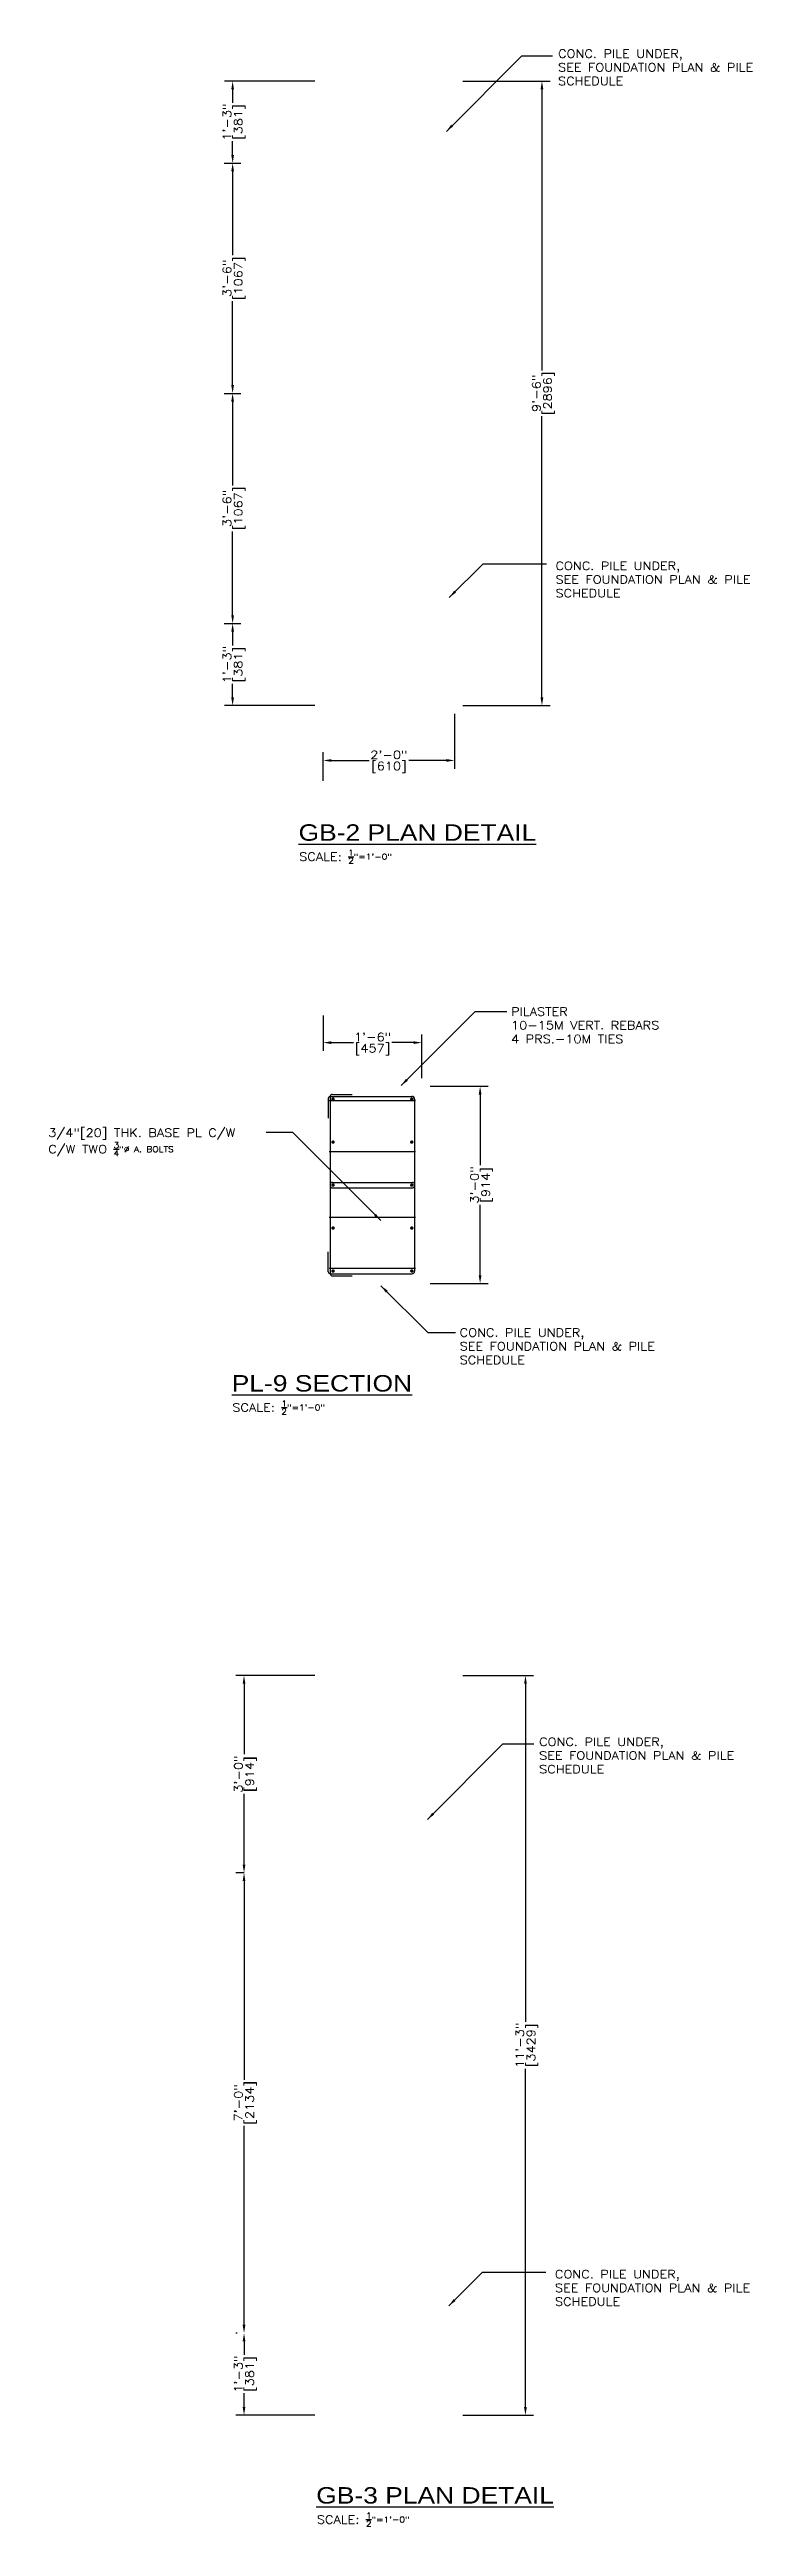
# Model space of a CAD drawing. Header units: inches. Extents: x -229 to 9761, y -1201 to 3580.
# Drawn here: x 288 to 416.3, y -713.1 to -261.1 of the extents above; entities that cross this region are included whole.
import ezdxf

# ---------------------------------------------------------------- set-up
doc = ezdxf.new("R2010")
doc.units = ezdxf.units.IN
doc.header["$MEASUREMENT"] = 0
doc.layers.get('DEFPOINTS').update_dxf_attribs({"linetype": 'CONTINUOUS'})
for name, color, linetype in [('Foundation_Details_Reinf', 131, 'CONTINUOUS'), ('Structural_Section_Dim', 5, 'CONTINUOUS'), ('Structural_Section_Text', 5, 'CONTINUOUS')]:
    doc.layers.add(name, color=color, linetype=linetype)
doc.styles.add('ROMANS-115', font='romans.shx', dxfattribs={"width": 1.15})
doc.styles.add('SANS-115', font='sanss___.ttf', dxfattribs={"width": 1.15})
doc.dimstyles.new('112-ROMANS-115-MS', dxfattribs={"dimscale": 0, "dimtxt": 1.5, "dimasz": 1.5, "dimexe": 1.5, "dimexo": 1.5, "dimgap": 0.125, "dimtad": 0, "dimdec": 4, "dimzin": 1, "dimdsep": 46, "dimlunit": 4, "dimtxsty": 'ROMANS-115', "dimcen": 0.125, "dimclrd": 256, "dimclre": 256, "dimclrt": 256, "dimadec": 0, "dimazin": 0, "dimtfac": 1, "dimtdec": 4, "dimtofl": 0, "dimtmove": 0, "dimatfit": 0, "dimfxl": 1, "dimtfillclr": 256, "dimfrac": 2, "dimtolj": 1, "dimtzin": 0, "dimarcsym": 0})
doc.dimstyles.new('12-ROMANS-115-PS', dxfattribs={"dimscale": 0, "dimtxt": 0.0625, "dimasz": 0.0625, "dimexe": 0.0625, "dimexo": 0.03125, "dimgap": 0.03125, "dimtad": 1, "dimdec": 3, "dimlfac": 24, "dimzin": 1, "dimdsep": 46, "dimlunit": 4, "dimtxsty": 'ROMANS-115', "dimcen": 0.125, "dimclrd": 256, "dimclre": 256, "dimclrt": 256, "dimadec": 0, "dimazin": 0, "dimtfac": 1, "dimtdec": 3, "dimtofl": 0, "dimtmove": 0, "dimatfit": 0, "dimfxl": 1, "dimfrac": 2, "dimtolj": 1, "dimtzin": 0, "dimarcsym": 0})

msp = doc.modelspace()

# ---------------------------------------------------------------- texts
at = {"layer": 'Structural_Section_Dim', "attachment_point": 1, "style": 'ROMANS-115'}
for insert, char_height in [((380.814811, -261.06392), 1.50000005), ((380.339862, -354.534862), 1.50000005), ((362.846764, -494.473091), 1.5), ((377.354817, -569.159678), 1.5), ((380.247041, -666.324599), 1.5)]:
    msp.add_mtext('\\A1;CONC. PILE UNDER,\\PSEE FOUNDATION PLAN & PILE\\PSCHEDULE', dxfattribs=dict(at, insert=insert, char_height=char_height))
at = {"layer": 'Structural_Section_Dim', "ltscale": 15, "insert": (287.764163, -457.999117), "char_height": 1.5, "attachment_point": 1, "style": 'ROMANS-115'}
msp.add_mtext('\\A1;3/4"[20] THK. BASE PL C/W \\PC/W TWO \\H0.7x;\\S3/4;"%%C A. BOLTS', dxfattribs=at)
at = {"layer": 'Structural_Section_Text', "style": 'SANS-115', "width": 1.15}
for s, height, p in [('%%UGB-2 PLAN DETAIL', 3.00000009, (333.442606, -405.462463)), ('%%UPL-9 SECTION', 3, (321.23922, -505.98379)), ('%%UGB-3 PLAN DETAIL', 3, (336.675603, -708.939539))]:
    msp.add_text(s, height=height, dxfattribs=at).set_placement(p)
at = {"layer": 'Structural_Section_Text', "attachment_point": 1, "style": 'ROMANS-115'}
for s, insert, char_height in [('\\A1;SCALE: \\H0.7x;\\S1/2;"=1\'-0"', (333.557784, -407.115894), 1.50000005), ('PILASTER\\P10-15M VERT. REBARS\\P4 PRS.-10M TIES', (372.237317, -435.887412), 1.5), ('\\A1;SCALE: \\H0.7x;\\S1/2;"=1\'-0"', (321.354399, -507.637221), 1.5), ('\\A1;SCALE: \\H0.7x;\\S1/2;"=1\'-0"', (336.790782, -710.592971), 1.5)]:
    msp.add_mtext(s, dxfattribs=dict(at, insert=insert, char_height=char_height))

# ---------------------------------------------------------------- blocks, each defined once
blk = doc.blocks.new('*D90')
at = {"layer": 'DEFPOINTS', "color": 0, "ltscale": 2}
for p in [(318.36, -281.81), (318.36, -323.81), (321.41, -323.81)]:
    blk.add_point(p, dxfattribs=at)
at = {"layer": 'Structural_Section_Dim', "lineweight": -2, "ltscale": 2}
for p, q in [((319.86, -281.81), (322.91, -281.81)), ((321.41, -283.31), (321.41, -298.62)), ((321.41, -322.31), (321.41, -307)), ((319.86, -323.81), (322.91, -323.81))]:
    blk.add_line(p, q, dxfattribs=at)
at = {"layer": 'Structural_Section_Dim', "ltscale": 2}
for points in [[(321.16, -283.31), (321.66, -283.31), (321.41, -281.81)], [(321.16, -322.31), (321.66, -322.31), (321.41, -323.81)]]:
    blk.add_solid(points, dxfattribs=at)
at = {"layer": 'Structural_Section_Dim', "ltscale": 2, "char_height": 1.5, "attachment_point": 5, "rotation": 90, "style": 'ROMANS-115'}
for s, insert in [('\\A1;3\'-6"', (320.39, -302.81)), ('\\A1;[1067]', (322.68, -302.81))]:
    blk.add_mtext(s, dxfattribs=dict(at, insert=insert))
blk = doc.blocks.new('*D91')
at = {"layer": 'DEFPOINTS', "color": 0, "ltscale": 2}
for p in [(318.36, -323.81), (318.36, -365.81), (321.41, -365.81)]:
    blk.add_point(p, dxfattribs=at)
at = {"layer": 'Structural_Section_Dim', "lineweight": -2, "ltscale": 2}
for p, q in [((319.86, -323.81), (322.91, -323.81)), ((321.41, -325.31), (321.41, -340.62)), ((321.41, -364.31), (321.41, -349)), ((319.86, -365.81), (322.91, -365.81))]:
    blk.add_line(p, q, dxfattribs=at)
at = {"layer": 'Structural_Section_Dim', "ltscale": 2}
for points in [[(321.16, -325.31), (321.66, -325.31), (321.41, -323.81)], [(321.16, -364.31), (321.66, -364.31), (321.41, -365.81)]]:
    blk.add_solid(points, dxfattribs=at)
at = {"layer": 'Structural_Section_Dim', "ltscale": 2, "char_height": 1.5, "attachment_point": 5, "rotation": 90, "style": 'ROMANS-115'}
for s, insert in [('\\A1;3\'-6"', (320.39, -344.81)), ('\\A1;[1067]', (322.68, -344.81))]:
    blk.add_mtext(s, dxfattribs=dict(at, insert=insert))
blk = doc.blocks.new('*D92')
at = {"layer": 'DEFPOINTS', "color": 0, "ltscale": 2}
for p in [(321.41, -266.81), (337.93, -266.81), (321.41, -281.81)]:
    blk.add_point(p, dxfattribs=at)
at = {"layer": 'Structural_Section_Dim', "lineweight": -2, "ltscale": 2}
for p, q in [((336.43, -266.81), (319.91, -266.81)), ((321.41, -268.31), (321.41, -270.82)), ((321.41, -280.31), (321.41, -277.8))]:
    blk.add_line(p, q, dxfattribs=at)
at = {"layer": 'Structural_Section_Dim', "ltscale": 2}
for points in [[(321.16, -268.31), (321.66, -268.31), (321.41, -266.81)], [(321.16, -280.31), (321.66, -280.31), (321.41, -281.81)]]:
    blk.add_solid(points, dxfattribs=at)
at = {"layer": 'Structural_Section_Dim', "ltscale": 2, "char_height": 1.5, "attachment_point": 5, "rotation": 90, "style": 'ROMANS-115'}
for s, insert in [('\\A1;1\'-3"', (320.39, -274.31)), ('\\A1;[381]', (322.68, -274.31))]:
    blk.add_mtext(s, dxfattribs=dict(at, insert=insert))
blk = doc.blocks.new('*D93')
at = {"layer": 'DEFPOINTS', "color": 0, "ltscale": 2}
for p in [(321.41, -365.81), (321.41, -380.81), (337.93, -380.81)]:
    blk.add_point(p, dxfattribs=at)
at = {"layer": 'Structural_Section_Dim', "lineweight": -2, "ltscale": 2}
for p, q in [((321.41, -367.31), (321.41, -369.82)), ((321.41, -379.31), (321.41, -376.8)), ((336.43, -380.81), (319.91, -380.81))]:
    blk.add_line(p, q, dxfattribs=at)
at = {"layer": 'Structural_Section_Dim', "ltscale": 2}
for points in [[(321.16, -367.31), (321.66, -367.31), (321.41, -365.81)], [(321.16, -379.31), (321.66, -379.31), (321.41, -380.81)]]:
    blk.add_solid(points, dxfattribs=at)
at = {"layer": 'Structural_Section_Dim', "ltscale": 2, "char_height": 1.5, "attachment_point": 5, "rotation": 90, "style": 'ROMANS-115'}
for s, insert in [('\\A1;1\'-3"', (320.39, -373.31)), ('\\A1;[381]', (322.68, -373.31))]:
    blk.add_mtext(s, dxfattribs=dict(at, insert=insert))
blk = doc.blocks.new('*D94')
at = {"layer": 'DEFPOINTS', "color": 0, "ltscale": 2}
for p in [(361.93, -380.81), (361.93, -390.81), (337.93, -396.03)]:
    blk.add_point(p, dxfattribs=at)
at = {"layer": 'Structural_Section_Dim', "lineweight": -2, "ltscale": 2}
for p, q in [((361.93, -382.31), (361.93, -392.31)), ((337.93, -394.53), (337.93, -389.31)), ((339.43, -390.81), (346.31, -390.81)), ((360.43, -390.81), (353.55, -390.81))]:
    blk.add_line(p, q, dxfattribs=at)
at = {"layer": 'Structural_Section_Dim', "ltscale": 2}
for points in [[(339.43, -390.56), (339.43, -391.06), (337.93, -390.81)], [(360.43, -390.56), (360.43, -391.06), (361.93, -390.81)]]:
    blk.add_solid(points, dxfattribs=at)
at = {"layer": 'Structural_Section_Dim', "ltscale": 2, "char_height": 1.5, "attachment_point": 5, "style": 'ROMANS-115'}
for s, insert in [('\\A1;2\'-0"', (349.93, -389.79)), ('\\A1;[610]', (349.93, -392.08))]:
    blk.add_mtext(s, dxfattribs=dict(at, insert=insert))
blk = doc.blocks.new('*D95')
at = {"layer": 'DEFPOINTS', "color": 0, "ltscale": 2}
for p in [(361.93, -266.81), (361.93, -380.81), (377.87, -380.81)]:
    blk.add_point(p, dxfattribs=at)
at = {"layer": 'Structural_Section_Dim', "lineweight": -2, "ltscale": 2}
for p, q in [((363.43, -266.81), (379.37, -266.81)), ((377.87, -268.31), (377.87, -319.62)), ((377.87, -379.31), (377.87, -328)), ((363.43, -380.81), (379.37, -380.81))]:
    blk.add_line(p, q, dxfattribs=at)
at = {"layer": 'Structural_Section_Dim', "ltscale": 2}
for points in [[(377.62, -268.31), (378.12, -268.31), (377.87, -266.81)], [(377.62, -379.31), (378.12, -379.31), (377.87, -380.81)]]:
    blk.add_solid(points, dxfattribs=at)
at = {"layer": 'Structural_Section_Dim', "ltscale": 2, "char_height": 1.5, "attachment_point": 5, "rotation": 90, "style": 'ROMANS-115'}
for s, insert in [('\\A1;9\'-6"', (376.86, -323.81)), ('\\A1;[2896]', (379.14, -323.81))]:
    blk.add_mtext(s, dxfattribs=dict(at, insert=insert))
blk = doc.blocks.new('*D96')
at = {"layer": 'DEFPOINTS', "color": 0, "ltscale": 2}
for p in [(337.95, -435.84), (355.95, -442.31), (355.95, -450.28)]:
    blk.add_point(p, dxfattribs=at)
at = {"layer": 'Structural_Section_Dim', "lineweight": -2, "ltscale": 2}
for p, q in [((337.95, -437.34), (337.95, -443.81)), ((339.45, -442.31), (343.46, -442.31)), ((354.45, -442.31), (350.45, -442.31)), ((355.95, -448.78), (355.95, -440.81))]:
    blk.add_line(p, q, dxfattribs=at)
at = {"layer": 'Structural_Section_Dim', "ltscale": 2}
for points in [[(339.45, -442.06), (339.45, -442.56), (337.95, -442.31)], [(354.45, -442.06), (354.45, -442.56), (355.95, -442.31)]]:
    blk.add_solid(points, dxfattribs=at)
at = {"layer": 'Structural_Section_Dim', "ltscale": 2, "char_height": 1.5, "attachment_point": 5, "style": 'ROMANS-115'}
for s, insert in [('\\A1;1\'-6"', (346.95, -441.29)), ('\\A1;[457]', (346.95, -443.58))]:
    blk.add_mtext(s, dxfattribs=dict(at, insert=insert))
blk = doc.blocks.new('*D97')
at = {"layer": 'DEFPOINTS', "color": 0, "ltscale": 2}
for p in [(355.95, -450.28), (355.95, -486.28), (366.58, -486.28)]:
    blk.add_point(p, dxfattribs=at)
at = {"layer": 'Structural_Section_Dim', "lineweight": -2, "ltscale": 2}
for p, q in [((357.45, -450.28), (368.08, -450.28)), ((366.58, -451.78), (366.58, -464.66)), ((366.58, -484.78), (366.58, -471.89)), ((357.45, -486.28), (368.08, -486.28))]:
    blk.add_line(p, q, dxfattribs=at)
at = {"layer": 'Structural_Section_Dim', "ltscale": 2}
for points in [[(366.33, -451.78), (366.83, -451.78), (366.58, -450.28)], [(366.33, -484.78), (366.83, -484.78), (366.58, -486.28)]]:
    blk.add_solid(points, dxfattribs=at)
at = {"layer": 'Structural_Section_Dim', "ltscale": 2, "char_height": 1.5, "attachment_point": 5, "rotation": 90, "style": 'ROMANS-115'}
for s, insert in [('\\A1;3\'-0"', (365.56, -468.28)), ('\\A1;[914]', (367.85, -468.28))]:
    blk.add_mtext(s, dxfattribs=dict(at, insert=insert))
blk = doc.blocks.new('*D121')
at = {"layer": 'DEFPOINTS', "color": 0, "ltscale": 2}
for p in [(361.93, -557.81), (361.93, -692.81), (374.86, -692.81)]:
    blk.add_point(p, dxfattribs=at)
at = {"layer": 'Structural_Section_Dim', "lineweight": -2, "ltscale": 2}
for p, q in [((363.43, -557.81), (376.36, -557.81)), ((374.86, -559.31), (374.86, -620.99)), ((374.86, -691.31), (374.86, -629.62)), ((363.43, -692.81), (376.36, -692.81))]:
    blk.add_line(p, q, dxfattribs=at)
at = {"layer": 'Structural_Section_Dim', "ltscale": 2}
for points in [[(374.61, -559.31), (375.11, -559.31), (374.86, -557.81)], [(374.61, -691.31), (375.11, -691.31), (374.86, -692.81)]]:
    blk.add_solid(points, dxfattribs=at)
at = {"layer": 'Structural_Section_Dim', "ltscale": 2, "char_height": 1.5, "attachment_point": 5, "rotation": 90, "style": 'ROMANS-115'}
for s, insert in [('\\A1;11\'-3"', (373.84, -625.31)), ('\\A1;[3429]', (376.13, -625.31))]:
    blk.add_mtext(s, dxfattribs=dict(at, insert=insert))
blk = doc.blocks.new('*D122')
at = {"layer": 'DEFPOINTS', "color": 0, "ltscale": 2}
for p in [(323.49, -557.81), (337.93, -557.81), (325.01, -593.81)]:
    blk.add_point(p, dxfattribs=at)
at = {"layer": 'Structural_Section_Dim', "lineweight": -2, "ltscale": 2}
for p, q in [((336.43, -557.81), (321.99, -557.81)), ((323.49, -559.31), (323.49, -572.19)), ((323.49, -592.31), (323.49, -579.42)), ((323.51, -593.81), (321.99, -593.81))]:
    blk.add_line(p, q, dxfattribs=at)
at = {"layer": 'Structural_Section_Dim', "ltscale": 2}
for points in [[(323.24, -559.31), (323.74, -559.31), (323.49, -557.81)], [(323.24, -592.31), (323.74, -592.31), (323.49, -593.81)]]:
    blk.add_solid(points, dxfattribs=at)
at = {"layer": 'Structural_Section_Dim', "ltscale": 2, "char_height": 1.5, "attachment_point": 5, "rotation": 90, "style": 'ROMANS-115'}
for s, insert in [('\\A1;3\'-0"', (322.47, -575.81)), ('\\A1;[914]', (324.76, -575.81))]:
    blk.add_mtext(s, dxfattribs=dict(at, insert=insert))
blk = doc.blocks.new('*D123')
at = {"layer": 'DEFPOINTS', "color": 0, "ltscale": 2}
for p in [(323.76, -677.81), (323.49, -692.81), (337.93, -692.81)]:
    blk.add_point(p, dxfattribs=at)
at = {"layer": 'Structural_Section_Dim', "lineweight": -2, "ltscale": 2}
for p, q in [((322.26, -677.81), (321.99, -677.81)), ((323.49, -679.31), (323.49, -681.82)), ((323.49, -691.31), (323.49, -688.8)), ((336.43, -692.81), (321.99, -692.81))]:
    blk.add_line(p, q, dxfattribs=at)
at = {"layer": 'Structural_Section_Dim', "ltscale": 2}
for points in [[(323.24, -679.31), (323.74, -679.31), (323.49, -677.81)], [(323.24, -691.31), (323.74, -691.31), (323.49, -692.81)]]:
    blk.add_solid(points, dxfattribs=at)
at = {"layer": 'Structural_Section_Dim', "ltscale": 2, "char_height": 1.5, "attachment_point": 5, "rotation": 90, "style": 'ROMANS-115'}
for s, insert in [('\\A1;1\'-3"', (322.47, -685.31)), ('\\A1;[381]', (324.76, -685.31))]:
    blk.add_mtext(s, dxfattribs=dict(at, insert=insert))
blk = doc.blocks.new('*D124')
at = {"layer": 'DEFPOINTS', "color": 0, "ltscale": 2}
for p in [(323.49, -593.81), (323.49, -677.81), (323.49, -677.81)]:
    blk.add_point(p, dxfattribs=at)
at = {"layer": 'Structural_Section_Dim', "lineweight": -2, "ltscale": 2}
for p, q in [((323.49, -595.31), (323.49, -631.62)), ((323.49, -676.31), (323.49, -640))]:
    blk.add_line(p, q, dxfattribs=at)
at = {"layer": 'Structural_Section_Dim', "ltscale": 2}
for points in [[(323.24, -595.31), (323.74, -595.31), (323.49, -593.81)], [(323.24, -676.31), (323.74, -676.31), (323.49, -677.81)]]:
    blk.add_solid(points, dxfattribs=at)
at = {"layer": 'Structural_Section_Dim', "ltscale": 2, "char_height": 1.5, "attachment_point": 5, "rotation": 90, "style": 'ROMANS-115'}
for s, insert in [('\\A1;7\'-0"', (322.47, -635.81)), ('\\A1;[2134]', (324.76, -635.81))]:
    blk.add_mtext(s, dxfattribs=dict(at, insert=insert))

# ---------------------------------------------------------------- dimensions: what is measured, and where the dimension line sits
at = {"layer": 'Structural_Section_Dim'}
for base, p1, p2, picture, middle in [((321.407905, -266.808449), (321.407905, -281.808449), (337.929376, -266.808449), '*D92', (321.407905, -274.308449)), ((377.874762, -380.808452), (361.929377, -266.808449), (361.929377, -380.808452), '*D95', (377.874762, -323.808451)), ((321.407905, -323.808451), (318.362848, -281.808449), (318.362848, -323.808451), '*D90', (321.407905, -302.80845)), ((321.407905, -365.808452), (318.362848, -323.808451), (318.362848, -365.808452), '*D91', (321.407905, -344.808451)), ((321.407905, -380.808452), (321.407905, -365.808452), (337.929376, -380.808452), '*D93', (321.407905, -373.308452)), ((366.581065, -486.277319), (355.95267, -450.277319), (355.95267, -486.277319), '*D97', (366.581065, -468.277319)), ((323.492732, -557.808453), (325.013908, -593.808453), (337.929376, -557.808453), '*D122', (323.492732, -575.808453)), ((374.857393, -692.808452), (361.929376, -557.808453), (361.929376, -692.808452), '*D121', (374.857393, -625.308453)), ((323.492732, -677.808452), (323.492732, -593.808453), (323.492732, -677.808452), '*D124', (323.492732, -635.808453)), ((323.492732, -692.808452), (323.75628, -677.808452), (337.929376, -692.808452), '*D123', (323.492732, -685.308452))]:
    dim = msp.add_linear_dim(base=base, p1=p1, p2=p2, angle=90, dimstyle='112-ROMANS-115-MS', override={"dimscale": 1, "dimpost": '\\X'}, dxfattribs=at)
    dim.commit()
    dim.dimension.update_dxf_attribs({"geometry": picture, "text_midpoint": middle})
for base, p1, p2, picture, middle in [((361.929377, -390.807577), (337.929376, -396.025742), (361.929377, -380.808452), '*D94', (349.929377, -390.807577)), ((355.95267, -442.309821), (337.95267, -435.836422), (355.95267, -450.277319), '*D96', (346.95267, -442.309821))]:
    dim = msp.add_linear_dim(base=base, p1=p1, p2=p2, dimstyle='112-ROMANS-115-MS', override={"dimscale": 1, "dimpost": '\\X'}, dxfattribs=at)
    dim.commit()
    dim.dimension.update_dxf_attribs({"geometry": picture, "text_midpoint": middle})

# ---------------------------------------------------------------- linework, layer by layer
at = {"layer": 'Foundation_Details_Reinf'}
for p, q in [((339.616876, -451.745952), (343.241876, -451.745952)), ((338.866876, -452.495952), (338.866876, -456.120952)), ((339.054376, -452.882794), (354.804376, -452.882794)), ((339.241876, -452.120952), (354.116876, -452.120952)), ((339.241876, -452.120952), (339.241876, -468.433452)), ((354.616876, -452.620952), (354.616876, -468.433452)), ((339.054376, -462.183452), (354.804376, -462.183452)), ((339.241876, -468.183452), (339.241876, -484.495952)), ((339.616876, -467.808452), (354.241876, -467.808452)), ((339.616876, -468.808452), (354.241876, -468.808452)), ((354.616876, -468.183452), (354.616876, -483.995952)), ((339.054376, -474.183452), (354.804376, -474.183452)), ((338.866876, -484.120952), (338.866876, -480.495952)), ((339.054376, -483.484111), (354.804376, -483.484111)), ((339.241876, -484.495952), (354.116876, -484.495952)), ((339.616876, -484.870952), (343.241876, -484.870952))]:
    msp.add_line(p, q, dxfattribs=at)
at = {"layer": 'Foundation_Details_Reinf', "const_width": 0.3125}
for points in [[(339.741876, -452.464702, 1), (339.741876, -452.777202, 1)], [(354.116876, -452.464702, -1), (354.116876, -452.777202, -1)], [(339.741876, -460.620952, -1), (339.741876, -460.308452, -1)], [(354.116876, -460.308452, -1), (354.116876, -460.620952, -1)], [(339.741876, -468.464702, -1), (339.741876, -468.152202, -1)], [(354.116876, -468.152202, -1), (354.116876, -468.464702, -1)], [(339.741876, -475.995952, 1), (339.741876, -476.308452, 1)], [(354.116876, -476.308452, 1), (354.116876, -475.995952, 1)], [(339.741876, -484.152202, -1), (339.741876, -483.839702, -1)], [(354.116876, -484.152202, 1), (354.116876, -483.839702, 1)]]:
    msp.add_lwpolyline(points, format="xyb", close=True, dxfattribs=at)
at = {"layer": 'Foundation_Details_Reinf'}
for centre, radius, start, end in [((339.616876, -452.120952), 0.375, 90, 180), ((339.241876, -452.495952), 0.375, 90, 180), ((354.116876, -452.620952), 0.5, 0, 90), ((339.616876, -468.183452), 0.375, 90, 180), ((339.616876, -468.433452), 0.375, 180, 270), ((354.241876, -468.183452), 0.375, 0, 90), ((354.241876, -468.433452), 0.375, 270, 0), ((339.241876, -484.120952), 0.375, 180, 270), ((339.616876, -484.495952), 0.375, 180, 270), ((354.116876, -483.995952), 0.5, 270, 0)]:
    msp.add_arc(centre, radius, start, end, dxfattribs=at)

msp.set_redraw_order([(e.dxf.handle, doc.entitydb.next_handle()) for e in msp.query("TEXT MTEXT ATTDEF DIMENSION ARC_DIMENSION")])  # texts and dimensions are drawn at this point

# ---------------------------------------------------------------- leaders
at = {"layer": 'Structural_Section_Dim'}
for points, override in [([(360.425481, -275.991938), (374.21797, -262.199448), (379.824938, -262.199448)], {"dimscale": 24.000001, "dimtad": 0, "dimlfac": 0.041667}), ([(360.953204, -361.067647), (367.120793, -354.900058), (378.687983, -354.900058)], {"dimscale": 24.000001, "dimtad": 0, "dimlfac": 0.041667}), ([(356.965487, -584.087695), (370.757976, -570.295206), (376.364944, -570.295206)], {"dimscale": 24, "dimtad": 0, "dimlfac": 0.041667}), ([(360.860384, -672.857385), (367.027972, -666.689796), (378.595162, -666.689796)], {"dimscale": 24, "dimtad": 0, "dimlfac": 0.041667})]:
    msp.add_leader(points, dimstyle='12-ROMANS-115-PS', override=override, dxfattribs=at)
at = {"layer": 'Structural_Section_Dim', "ltscale": 15}
msp.add_leader([(348.45267, -474.777319), (332.370423, -458.695071), (327.525036, -458.695071)], dimstyle='12-ROMANS-115-PS', override={"dimscale": 24, "dimtad": 0, "dimlfac": 0.041667}, dxfattribs=at)
at = {"layer": 'Structural_Section_Dim', "annotation_type": 0, "has_hookline": 1, "hookline_direction": 0, "text_width": 40.825}
msp.add_leader([(348.483193, -486.684307), (357.021977, -495.223091), (362.096764, -495.223091)], dimstyle='12-ROMANS-115-PS', override={"dimscale": 24, "dimtad": 0, "dimlfac": 0.041667}, dxfattribs=at)
at = {"layer": 'Structural_Section_Text', "annotation_type": 0, "has_hookline": 1, "hookline_direction": 0, "text_width": 30.146429}
msp.add_leader([(352.151339, -450.161203), (365.675131, -436.637412), (371.487317, -436.637412)], dimstyle='12-ROMANS-115-PS', override={"dimscale": 24, "dimtad": 0, "dimlfac": 0.041667, "dimse1": 1}, dxfattribs=at)

doc.saveas('drawing.dxf')
